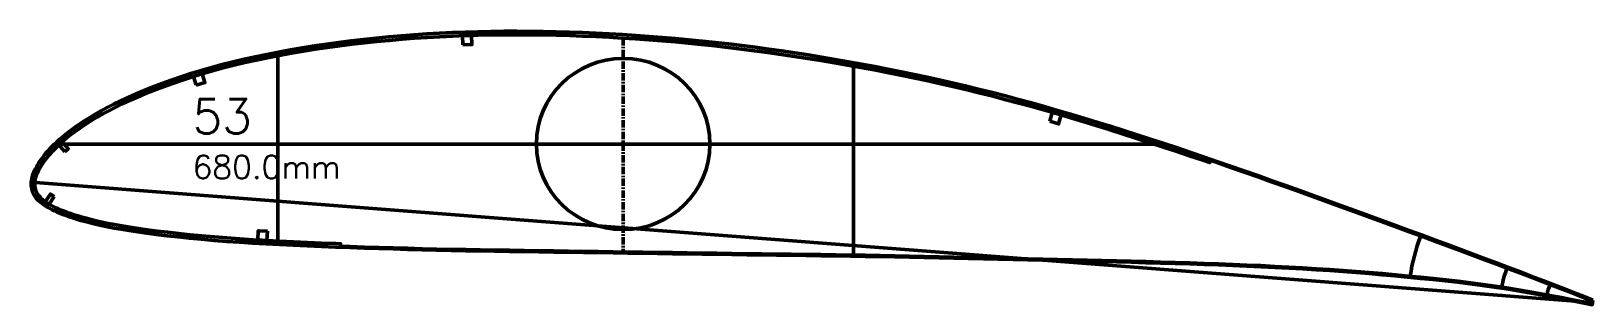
# Model space of a CAD drawing. Header units: metres. Extents: x -3 to 1074, y -15727 to -22.
# Drawn here: x -2 to 676, y -10770 to -10651 of the extents above; entities that cross this region are included whole.
import ezdxf
from ezdxf.enums import TextEntityAlignment as Align

# ---------------------------------------------------------------- set-up
doc = ezdxf.new("R2010")
doc.units = ezdxf.units.M
doc.linetypes.add('CENTER', pattern=[5.08, 3.175, -0.635, 0.635, -0.635])
for name, color, linetype, lineweight in [('FoilLayer', 7, 'Continuous', 50), ('StringerLayer', 7, 'Continuous', 50), ('SubLayer', 7, 'Continuous', 50), ('TextLayer', 7, 'Continuous', 50)]:
    doc.layers.add(name, color=color, linetype=linetype, lineweight=lineweight)
doc.styles.add('MSゴシック', font='romans')

msp = doc.modelspace()

# ---------------------------------------------------------------- texts
at = {"layer": 'TextLayer', "style": 'MSゴシック'}
msp.add_text('53', height=15, dxfattribs=at).set_placement((68, -10700), align=Align.BOTTOM_LEFT)
msp.add_text('680.0mm', height=10, dxfattribs=at).set_placement((68, -10705), align=Align.TOP_LEFT)

# ---------------------------------------------------------------- linework, layer by layer
at = {"layer": 'FoilLayer'}
for points in [[(676.05, -10767.67), (674.02, -10766.85), (670.77, -10765.59), (667.25, -10764.19), (663.4, -10762.7), (659.2, -10761.09), (654.69, -10759.37), (649.91, -10757.54), (644.91, -10755.63), (639.76, -10753.67), (634.57, -10751.71), (629.33, -10749.77), (624.02, -10747.77), (618.65, -10745.73), (613.19, -10743.7), (607.63, -10741.64), (601.98, -10739.58), (596.23, -10737.47), (590.38, -10735.33), (584.47, -10733.17), (578.51, -10730.99), (572.54, -10728.81), (566.56, -10726.64), (560.58, -10724.47), (554.61, -10722.31), (548.64, -10720.16), (542.68, -10718.03), (536.74, -10715.91), (530.83, -10713.82), (524.93, -10711.75), (519.03, -10709.7), (513.15, -10707.67), (507.28, -10705.66), (501.43, -10703.68), (495.58, -10701.72), (489.74, -10699.79), (483.9, -10697.89), (478.06, -10696), (472.23, -10694.14), (466.44, -10692.31), (460.69, -10690.51), (454.98, -10688.77), (449.29, -10687.06), (443.62, -10685.4), (437.96, -10683.78), (432.31, -10682.21), (426.66, -10680.67), (421.02, -10679.17), (415.38, -10677.72), (409.74, -10676.31), (404.09, -10674.94), (398.42, -10673.61), (392.75, -10672.31), (387.06, -10671.05), (381.37, -10669.83), (375.66, -10668.65), (369.95, -10667.51), (364.22, -10666.4), (358.47, -10665.33), (352.71, -10664.3), (346.94, -10663.3), (341.15, -10662.33), (335.37, -10661.4), (329.59, -10660.51), (323.81, -10659.65), (318.04, -10658.83), (312.27, -10658.06), (306.5, -10657.32), (300.74, -10656.62), (294.98, -10655.97), (289.22, -10655.35), (283.46, -10654.78), (277.7, -10654.25), (271.95, -10653.76), (266.19, -10653.31), (260.43, -10652.91), (254.66, -10652.54), (248.9, -10652.21), (243.14, -10651.93), (237.39, -10651.69), (231.65, -10651.49), (225.91, -10651.33), (220.19, -10651.22), (214.48, -10651.14), (208.79, -10651.11), (203.14, -10651.12), (197.52, -10651.18), (191.94, -10651.29), (186.37, -10651.46), (180.81, -10651.69), (175.26, -10651.96), (169.72, -10652.28), (164.19, -10652.65), (158.68, -10653.07), (153.2, -10653.55), (147.74, -10654.07), (142.31, -10654.64), (136.91, -10655.27), (131.55, -10655.94), (126.23, -10656.67), (120.95, -10657.45), (115.72, -10658.29), (110.53, -10659.19), (105.37, -10660.14), (100.28, -10661.13), (95.28, -10662.16), (90.38, -10663.24), (85.58, -10664.38), (80.87, -10665.57), (76.26, -10666.81), (71.74, -10668.11), (67.31, -10669.46), (63, -10670.86), (58.81, -10672.29), (54.74, -10673.77), (50.82, -10675.27), (47.04, -10676.78), (43.44, -10678.29), (40.02, -10679.8), (36.8, -10681.3), (33.76, -10682.78), (30.92, -10684.24), (28.27, -10685.68), (25.79, -10687.08), (23.48, -10688.45), (21.34, -10689.78), (19.36, -10691.06), (17.52, -10692.32), (15.82, -10693.53), (14.25, -10694.72), (12.79, -10695.88), (11.44, -10697), (10.18, -10698.08), (9.01, -10699.14), (7.93, -10700.16), (6.93, -10701.16), (6, -10702.13), (5.14, -10703.08), (4.34, -10704.01), (3.59, -10704.91), (2.91, -10705.79), (2.27, -10706.66), (1.69, -10707.5), (1.14, -10708.33), (0.63, -10709.13), (0.18, -10709.93), (-0.22, -10710.71), (-0.59, -10711.48), (-0.93, -10712.24), (-1.22, -10712.98), (-1.46, -10713.72), (-1.66, -10714.45), (-1.82, -10715.17), (-1.94, -10715.87), (-2.03, -10716.56), (-2.07, -10717.25), (-2.07, -10717.94), (-2.01, -10718.65), (-1.88, -10719.35), (-1.7, -10720.05), (-1.46, -10720.75), (-1.15, -10721.44), (-0.79, -10722.12), (-0.36, -10722.78), (0.12, -10723.43), (0.67, -10724.06), (1.27, -10724.67), (1.92, -10725.27), (2.62, -10725.85), (3.38, -10726.41), (4.2, -10726.96), (5.07, -10727.49), (6.01, -10728), (7, -10728.51), (8.06, -10729.02), (9.19, -10729.52), (10.39, -10730.03), (11.67, -10730.54), (13.03, -10731.05), (14.49, -10731.57), (16.05, -10732.09), (17.73, -10732.6), (19.54, -10733.13), (21.49, -10733.66), (23.59, -10734.21), (25.87, -10734.76), (28.33, -10735.33), (31, -10735.89), (33.89, -10736.44), (37.04, -10737), (40.46, -10737.56), (44.16, -10738.12), (48.13, -10738.69), (52.38, -10739.24), (56.9, -10739.78), (61.68, -10740.3), (66.7, -10740.81), (71.93, -10741.31), (77.3, -10741.79), (82.78, -10742.24), (88.36, -10742.64), (94.03, -10743.01), (99.83, -10743.34), (105.73, -10743.64), (111.72, -10743.93), (117.78, -10744.19), (123.92, -10744.44), (130.12, -10744.68), (136.35, -10744.92), (142.59, -10745.14), (148.82, -10745.34), (155.06, -10745.52), (161.34, -10745.69), (167.65, -10745.85), (173.96, -10746), (180.27, -10746.14), (186.58, -10746.27), (192.9, -10746.37), (199.24, -10746.47), (205.62, -10746.56), (212.01, -10746.65), (218.41, -10746.75), (224.82, -10746.85), (231.25, -10746.93), (237.69, -10747.02), (244.14, -10747.11), (250.59, -10747.2), (257.04, -10747.29), (263.49, -10747.39), (269.93, -10747.48), (276.38, -10747.56), (282.83, -10747.65), (289.28, -10747.73), (295.72, -10747.82), (302.17, -10747.92), (308.62, -10748.01), (315.07, -10748.1), (321.52, -10748.18), (327.96, -10748.26), (334.4, -10748.34), (340.84, -10748.43), (347.26, -10748.52), (353.69, -10748.62), (360.11, -10748.73), (366.53, -10748.84), (372.93, -10748.95), (379.33, -10749.07), (385.74, -10749.21), (392.16, -10749.35), (398.59, -10749.49), (405.02, -10749.63), (411.46, -10749.77), (417.9, -10749.91), (424.33, -10750.05), (430.76, -10750.19), (437.19, -10750.34), (443.61, -10750.49), (450.04, -10750.64), (456.44, -10750.79), (462.83, -10750.94), (469.22, -10751.11), (475.6, -10751.29), (481.99, -10751.47), (488.37, -10751.65), (494.71, -10751.84), (501.02, -10752.03), (507.27, -10752.24), (513.51, -10752.46), (519.71, -10752.7), (525.85, -10752.94), (531.93, -10753.21), (537.97, -10753.52), (544, -10753.85), (550.01, -10754.2), (555.97, -10754.54), (561.81, -10754.89), (567.53, -10755.29), (573.23, -10755.75), (578.94, -10756.22), (584.58, -10756.67), (590.15, -10757.16), (595.69, -10757.71), (601.22, -10758.27), (606.69, -10758.78), (612.08, -10759.34), (617.44, -10759.98), (622.83, -10760.67), (628.2, -10761.36), (633.42, -10762.06), (638.53, -10762.85), (643.62, -10763.7), (648.61, -10764.55), (653.43, -10765.39), (658.02, -10766.22), (662.36, -10767.05), (666.43, -10767.82), (670.21, -10768.55), (673.69, -10769.25), (675.85, -10769.7)], [(675.88, -10768.09), (673.86, -10767.27), (670.6, -10766), (667.08, -10764.61), (663.24, -10763.12), (659.04, -10761.51), (654.52, -10759.79), (649.75, -10757.96), (644.75, -10756.05), (639.6, -10754.09), (634.41, -10752.13), (629.17, -10750.19), (623.86, -10748.19), (618.49, -10746.15), (613.03, -10744.12), (607.48, -10742.07), (601.83, -10740), (596.07, -10737.89), (590.23, -10735.75), (584.32, -10733.59), (578.36, -10731.42), (572.38, -10729.24), (566.41, -10727.06), (560.43, -10724.89), (554.46, -10722.73), (548.49, -10720.59), (542.53, -10718.45), (536.59, -10716.34), (530.68, -10714.24), (524.78, -10712.17), (518.89, -10710.12), (513.01, -10708.09), (510.09, -10707.1), (509.75, -10708.09), (506.8, -10707.08), (500.95, -10705.1), (495.11, -10703.15), (489.27, -10701.22), (483.44, -10699.32), (477.6, -10697.43), (471.78, -10695.57), (466, -10693.74), (460.26, -10691.95), (454.55, -10690.2), (448.87, -10688.5), (443.21, -10686.84), (437.56, -10685.23), (431.91, -10683.65), (426.27, -10682.12), (420.64, -10680.63), (415.02, -10679.18), (409.38, -10677.77), (403.74, -10676.4), (398.09, -10675.07), (392.42, -10673.78), (386.75, -10672.52), (381.06, -10671.3), (375.37, -10670.12), (369.67, -10668.98), (363.95, -10667.88), (358.21, -10666.81), (352.45, -10665.78), (346.69, -10664.78), (340.92, -10663.81), (335.14, -10662.88), (329.37, -10661.99), (323.6, -10661.13), (317.84, -10660.32), (312.08, -10659.54), (306.32, -10658.81), (300.57, -10658.11), (294.82, -10657.46), (289.07, -10656.85), (283.32, -10656.27), (277.57, -10655.74), (271.83, -10655.25), (266.08, -10654.81), (260.33, -10654.4), (254.58, -10654.04), (248.83, -10653.71), (243.08, -10653.43), (237.34, -10653.19), (231.61, -10652.99), (225.88, -10652.83), (220.17, -10652.72), (214.47, -10652.64), (208.8, -10652.61), (203.16, -10652.62), (197.55, -10652.68), (191.99, -10652.79), (186.43, -10652.96), (180.89, -10653.18), (175.35, -10653.46), (169.82, -10653.78), (164.31, -10654.15), (158.81, -10654.57), (153.34, -10655.04), (147.89, -10655.56), (142.48, -10656.13), (137.1, -10656.75), (131.75, -10657.43), (126.45, -10658.16), (121.19, -10658.94), (115.98, -10659.77), (110.8, -10660.67), (105.66, -10661.62), (100.59, -10662.6), (95.6, -10663.63), (90.72, -10664.7), (85.94, -10665.83), (81.26, -10667.01), (76.67, -10668.25), (72.17, -10669.55), (67.78, -10670.89), (63.49, -10672.28), (59.32, -10673.7), (55.28, -10675.17), (51.37, -10676.66), (47.62, -10678.16), (44.04, -10679.67), (40.65, -10681.16), (37.45, -10682.64), (34.45, -10684.11), (31.64, -10685.56), (29.01, -10686.98), (26.55, -10688.37), (24.27, -10689.72), (22.16, -10691.03), (20.2, -10692.3), (18.39, -10693.54), (16.72, -10694.73), (15.18, -10695.9), (13.75, -10697.03), (12.42, -10698.13), (11.19, -10699.2), (10.05, -10700.23), (8.99, -10701.23), (8.01, -10702.2), (7.11, -10703.14), (6.27, -10704.06), (5.5, -10704.96), (4.78, -10705.83), (4.11, -10706.68), (3.5, -10707.51), (2.94, -10708.33), (2.41, -10709.13), (1.94, -10709.87), (1.52, -10710.61), (1.13, -10711.36), (0.77, -10712.1), (0.46, -10712.78), (0.2, -10713.44), (-0.01, -10714.11), (-0.19, -10714.78), (-0.34, -10715.43), (-0.46, -10716.05), (-0.53, -10716.68), (-0.57, -10717.24), (-0.57, -10717.82), (-0.53, -10718.39), (-0.43, -10718.97), (-0.28, -10719.56), (-0.08, -10720.15), (0.17, -10720.73), (0.47, -10721.31), (0.83, -10721.88), (1.26, -10722.45), (1.74, -10723.01), (2.28, -10723.57), (2.87, -10724.11), (3.51, -10724.64), (4.21, -10725.17), (4.97, -10725.68), (5.8, -10726.18), (6.69, -10726.67), (7.65, -10727.16), (8.67, -10727.65), (9.77, -10728.14), (10.95, -10728.64), (12.2, -10729.14), (13.53, -10729.64), (14.96, -10730.15), (16.49, -10730.65), (18.15, -10731.16), (19.93, -10731.68), (21.86, -10732.21), (23.95, -10732.75), (26.2, -10733.3), (28.64, -10733.86), (31.28, -10734.41), (34.15, -10734.97), (37.28, -10735.52), (40.69, -10736.07), (44.37, -10736.64), (48.33, -10737.2), (52.56, -10737.76), (57.06, -10738.29), (61.83, -10738.81), (66.85, -10739.32), (72.06, -10739.81), (77.42, -10740.29), (82.89, -10740.74), (88.45, -10741.15), (94.12, -10741.51), (99.91, -10741.84), (105.8, -10742.15), (111.78, -10742.43), (117.84, -10742.7), (123.98, -10742.94), (130.18, -10743.18), (132.26, -10743.26), (132.22, -10744.31), (136.37, -10744.47), (142.6, -10744.69), (148.83, -10744.89), (155.07, -10745.07), (161.35, -10745.24), (167.66, -10745.4), (173.97, -10745.55), (180.28, -10745.69), (186.59, -10745.82), (192.9, -10745.92), (199.25, -10746.02), (205.62, -10746.11), (212.01, -10746.2), (218.42, -10746.3), (224.83, -10746.4), (231.26, -10746.48), (237.7, -10746.57), (244.15, -10746.66), (250.6, -10746.75), (257.05, -10746.84), (263.5, -10746.94), (269.94, -10747.03), (276.38, -10747.11), (282.83, -10747.2), (289.28, -10747.28), (295.73, -10747.37), (302.18, -10747.47), (308.63, -10747.56), (315.08, -10747.65), (321.52, -10747.73), (327.97, -10747.81), (334.41, -10747.89), (340.84, -10747.98), (347.27, -10748.07), (353.69, -10748.17), (360.12, -10748.28), (366.53, -10748.39), (372.94, -10748.5), (379.34, -10748.62), (385.75, -10748.76), (392.17, -10748.9), (398.6, -10749.04), (405.03, -10749.18), (411.47, -10749.32), (417.91, -10749.46), (424.34, -10749.6), (430.77, -10749.74), (437.2, -10749.89), (443.62, -10750.04), (450.05, -10750.19), (456.45, -10750.34), (462.85, -10750.49), (469.23, -10750.66), (475.61, -10750.84), (482, -10751.02), (488.38, -10751.2), (494.73, -10751.39), (501.03, -10751.58), (507.29, -10751.79), (513.52, -10752.01), (519.73, -10752.25), (525.87, -10752.49), (531.95, -10752.76), (538, -10753.07), (544.03, -10753.4), (550.04, -10753.75), (555.99, -10754.09), (561.84, -10754.44), (567.57, -10754.84), (573.27, -10755.3), (578.97, -10755.77), (584.62, -10756.22), (590.19, -10756.71), (595.74, -10757.27), (601.26, -10757.82), (606.74, -10758.34), (612.13, -10758.89), (617.49, -10759.53), (622.89, -10760.23), (628.26, -10760.92), (633.49, -10761.62), (638.61, -10762.41), (643.69, -10763.25), (648.68, -10764.11), (653.51, -10764.95), (658.1, -10765.78), (662.44, -10766.6), (666.52, -10767.37), (670.3, -10768.11), (673.78, -10768.81), (675.94, -10769.26)]]:
    msp.add_lwpolyline(points, close=True, dxfattribs=at)
at = {"layer": 'StringerLayer'}
for points in [[(185.29, -10657), (189.29, -10656.88), (189.17, -10652.88), (185.17, -10653), (185.29, -10657)], [(69.55, -10674.53), (73.38, -10673.36), (72.21, -10669.53), (68.38, -10670.7), (69.55, -10674.53)], [(440.21, -10690.13), (444.05, -10691.26), (445.17, -10687.42), (441.33, -10686.3), (440.21, -10690.13)], [(12.53, -10703.37), (14.01, -10702.03), (11.33, -10699.07), (9.85, -10700.41), (12.53, -10703.37)], [(7.89, -10722.81), (6.23, -10721.7), (4, -10725.03), (5.67, -10726.14), (7.89, -10722.81)], [(100.53, -10737.87), (96.53, -10737.64), (96.31, -10741.63), (100.3, -10741.86), (100.53, -10737.87)]]:
    msp.add_lwpolyline(points, dxfattribs=at)
at = {"layer": 'SubLayer', "linetype": 'CENTER'}
msp.add_line((255, -10654.06), (255, -10746.81), dxfattribs=at)
at = {"layer": 'SubLayer'}
for p, q in [((105, -10661.74), (105, -10742.1)), ((355, -10666.23), (355, -10748.2)), ((485.53, -10700), (10.3, -10700)), ((-2.03, -10716.52), (675.97, -10768.69))]:
    msp.add_line(p, q, dxfattribs=at)
for radius, start, end in [(80, 158.853, 171.86575), (40, 158.15405, 170.49519), (20, 157.20121, 170.65558)]:
    msp.add_arc((675.97, -10768.69), radius, start, end, dxfattribs=at)
msp.add_ellipse((255, -10700), major_axis=(37.69, 0), ratio=0.984399, dxfattribs=at)

msp.set_redraw_order([(e.dxf.handle, doc.entitydb.next_handle()) for e in msp.query("TEXT MTEXT ATTDEF DIMENSION ARC_DIMENSION")])  # texts and dimensions are drawn at this point

doc.saveas('drawing.dxf')
